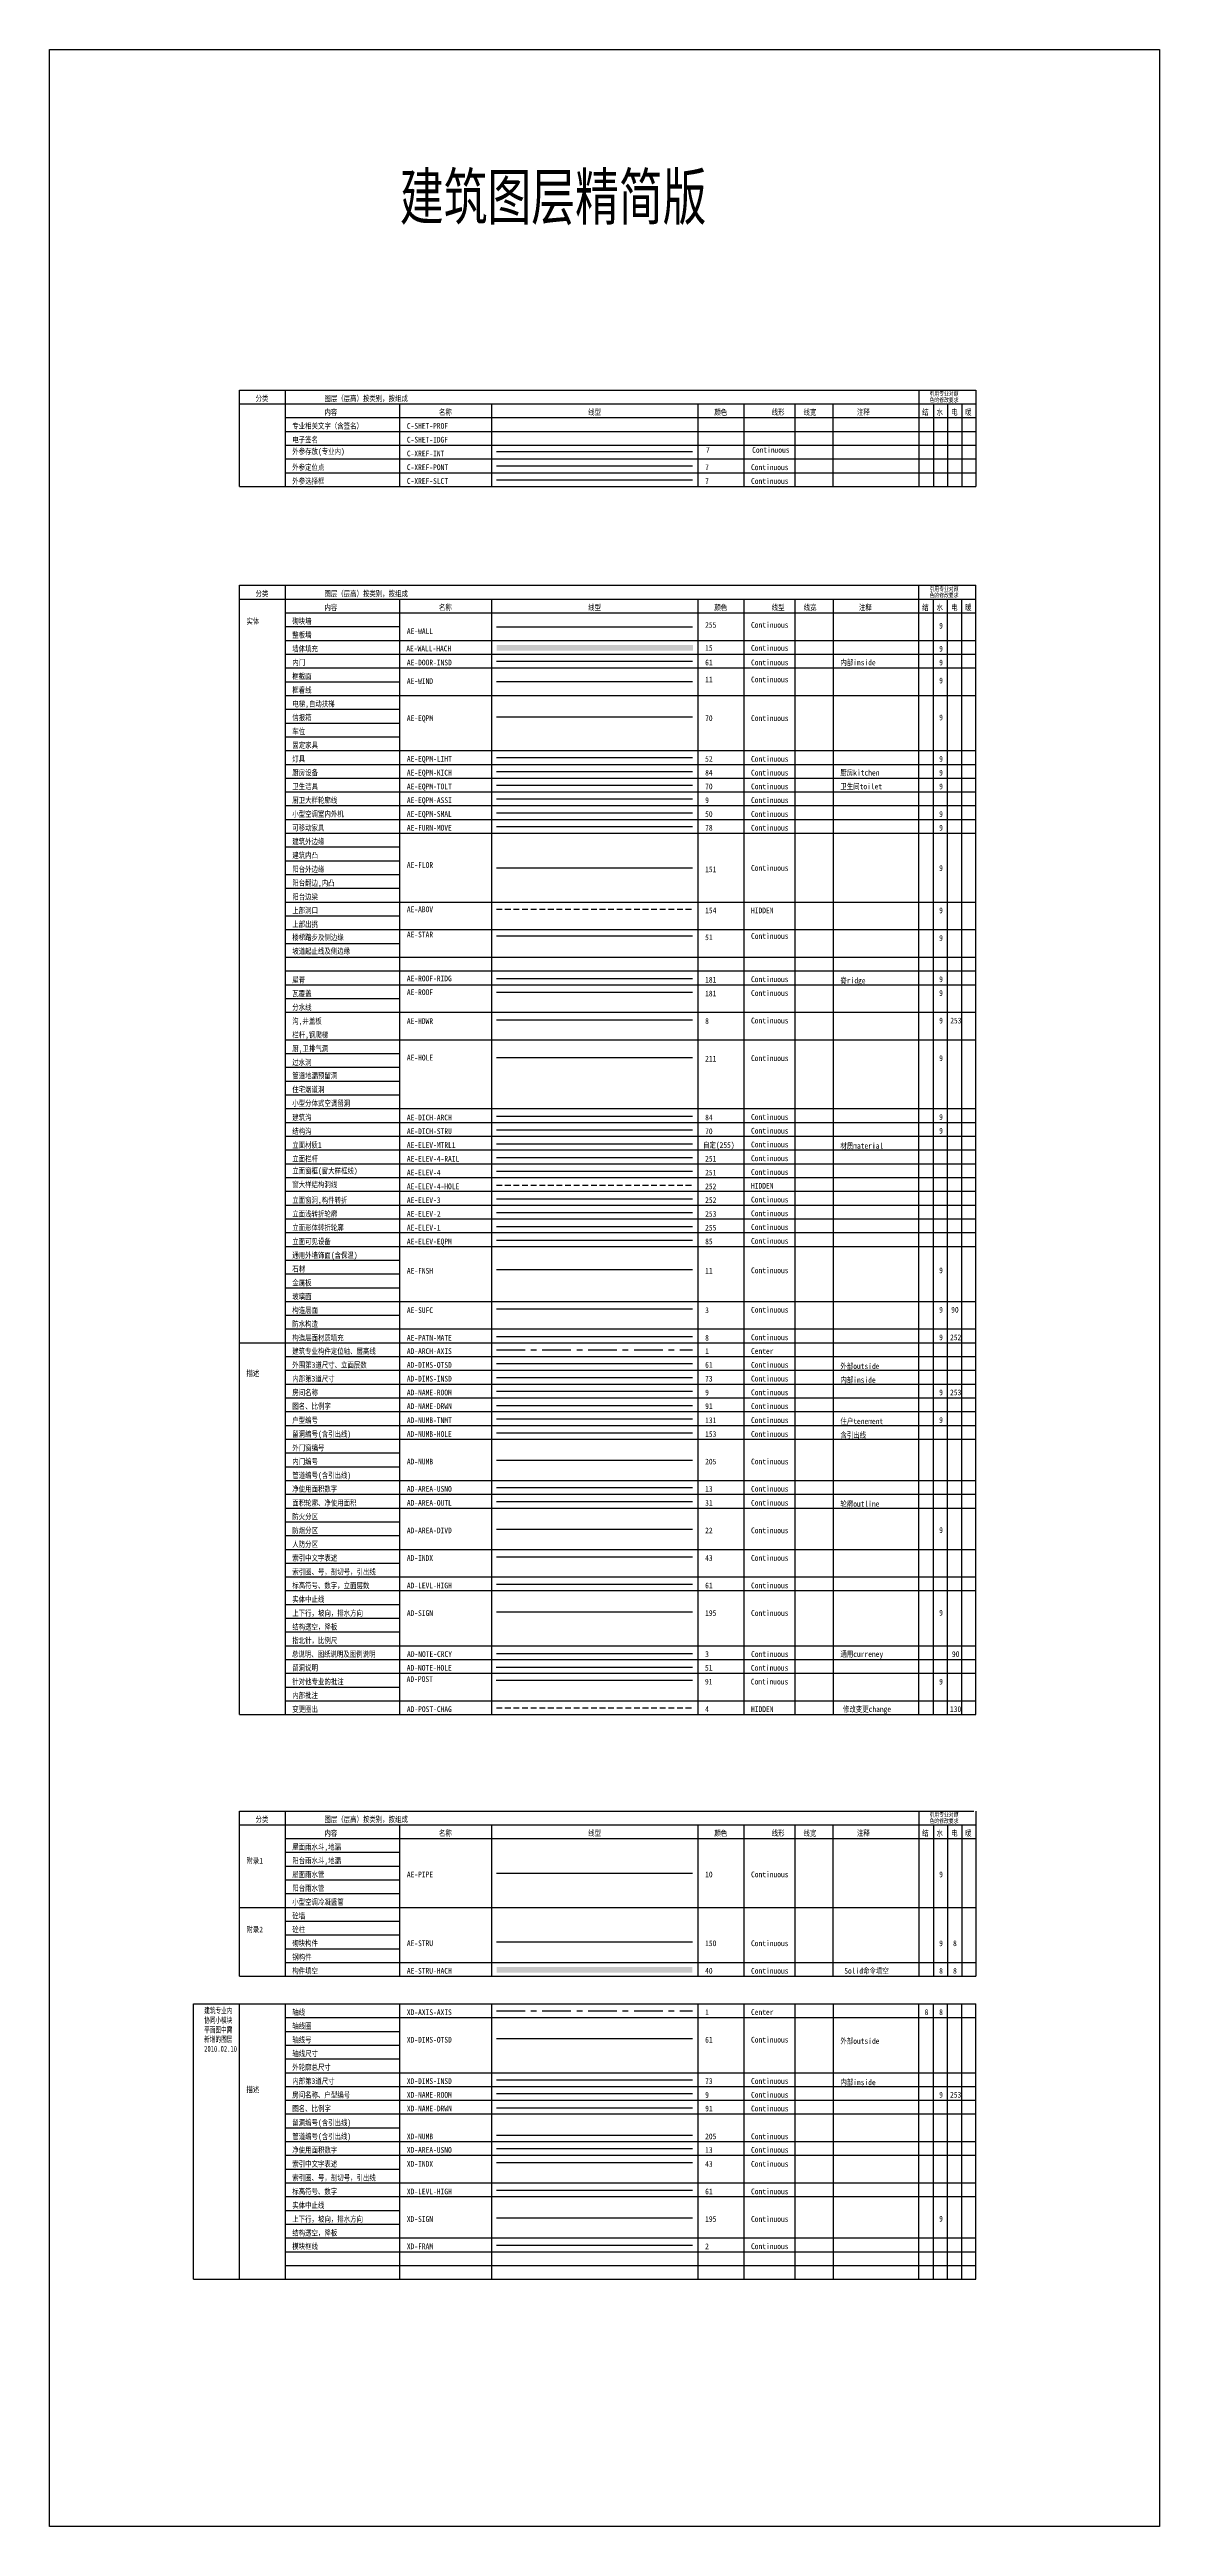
# Model space of a CAD drawing. Extents: x -678900 to 2378000, y 0 to 1700000.
# Drawn here: x -80337 to -31960, y 84675 to 192586 of the extents above; entities that cross this region are included whole.
import ezdxf

# ---------------------------------------------------------------- set-up
doc = ezdxf.new("R2010")
doc.units = 0
doc.header["$LTSCALE"] = 1000
doc.header["$MEASUREMENT"] = 0
doc.linetypes.add('CENTER', pattern=[2, 1.25, -0.25, 0.25, -0.25])
doc.linetypes.add('HIDDEN', pattern=[0.375, 0.25, -0.125])
doc.layers.get('DEFPOINTS').update_dxf_attribs({"color": 8, "linetype": 'CONTINUOUS'})
for name, color, linetype in [('AD-ARCH-AXIS', 1, 'CENTER'), ('AD-AREA-DIVD', 22, 'CONTINUOUS'), ('AD-AREA-OUTL', 31, 'CONTINUOUS'), ('AD-AREA-USNO', 13, 'CONTINUOUS'), ('AD-DIMS-INSD', 73, 'CONTINUOUS'), ('AD-DIMS-OTSD', 61, 'CONTINUOUS'), ('AD-INDX', 43, 'CONTINUOUS'), ('AD-LEVL-HIGH', 61, 'CONTINUOUS'), ('AD-NAME-DRWN', 91, 'CONTINUOUS'), ('AD-NAME-ROOM', 9, 'CONTINUOUS'), ('AD-NOTE-CRCY', 3, 'CONTINUOUS'), ('AD-NOTE-HOLE', 51, 'CONTINUOUS'), ('AD-NUMB', 205, 'CONTINUOUS'), ('AD-NUMB-HOLE', 153, 'CONTINUOUS'), ('AD-NUMB-TNMT', 131, 'CONTINUOUS'), ('AD-POST', 91, 'CONTINUOUS'), ('AD-POST-CHAG', 4, 'HIDDEN'), ('AD-SIGN', 195, 'CONTINUOUS'), ('AE-ABOV', 154, 'HIDDEN'), ('AE-DICH-ARCH', 84, 'CONTINUOUS'), ('AE-DICH-STRU', 70, 'CONTINUOUS'), ('AE-DOOR-INSD', 61, 'CONTINUOUS'), ('AE-ELEV-1', 255, 'CONTINUOUS'), ('AE-ELEV-2', 253, 'CONTINUOUS'), ('AE-ELEV-3', 252, 'CONTINUOUS'), ('AE-ELEV-4', 251, 'CONTINUOUS'), ('AE-ELEV-4-HOLE', 252, 'HIDDEN'), ('AE-ELEV-4-RAIL', 251, 'CONTINUOUS'), ('AE-ELEV-EQPM', 85, 'CONTINUOUS'), ('AE-ELEV-MTRL1', 7, 'CONTINUOUS'), ('AE-EQPM', 70, 'CONTINUOUS'), ('AE-EQPM-ASSI', 9, 'CONTINUOUS'), ('AE-EQPM-KICH', 84, 'CONTINUOUS'), ('AE-EQPM-LIHT', 52, 'CONTINUOUS'), ('AE-EQPM-SMAL', 50, 'CONTINUOUS'), ('AE-EQPM-TOLT', 70, 'CONTINUOUS'), ('AE-FLOR', 151, 'CONTINUOUS'), ('AE-FNSH', 11, 'CONTINUOUS'), ('AE-FURN-MOVE', 78, 'CONTINUOUS'), ('AE-HDWR', 8, 'CONTINUOUS'), ('AE-HOLE', 211, 'CONTINUOUS'), ('AE-PATN-MATE', 8, 'CONTINUOUS'), ('AE-PIPE', 10, 'CONTINUOUS'), ('AE-ROOF', 181, 'CONTINUOUS'), ('AE-ROOF-RIDG', 181, 'CONTINUOUS'), ('AE-STAR', 51, 'CONTINUOUS'), ('AE-STRU', 150, 'CONTINUOUS'), ('AE-STRU-HACH', 40, 'CONTINUOUS'), ('AE-SUFC', 3, 'CONTINUOUS'), ('AE-WALL', 255, 'CONTINUOUS'), ('AE-WALL-HACH', 15, 'CONTINUOUS'), ('AE-WIND', 11, 'CONTINUOUS'), ('C-XREF-INT', 7, 'CONTINUOUS'), ('XD-AREA-USNO', 13, 'CONTINUOUS'), ('XD-AXIS-AXIS', 1, 'CENTER'), ('XD-DIMS-INSD', 73, 'CONTINUOUS'), ('XD-DIMS-OTSD', 73, 'CONTINUOUS'), ('XD-INDX', 43, 'CONTINUOUS'), ('XD-LEVL-HIGH', 61, 'CONTINUOUS'), ('XD-NAME-DRWN', 91, 'CONTINUOUS'), ('XD-NAME-ROOM', 9, 'CONTINUOUS'), ('XD-NUMB', 205, 'CONTINUOUS'), ('XD-SIGN', 191, 'CONTINUOUS')]:
    doc.layers.add(name, color=color, linetype=linetype)
for name, color, linetype, plot in [('C-XREF-PONT', 7, 'CONTINUOUS', False), ('C-XREF-SLCT', 7, 'CONTINUOUS', False), ('XD-FRAM', 2, 'CONTINUOUS', False)]:
    doc.layers.add(name, color=color, linetype=linetype, plot=plot)
doc.styles.add('TH-STYLE1', font='', dxfattribs={"width": 0.7})
doc.styles.get('TH-STYLE1').set_extended_font_data('SimSun')

msp = doc.modelspace()

# ---------------------------------------------------------------- linework, layer by layer
at = {"layer": 'AD-ARCH-AXIS'}
msp.add_line((-60862, 135936), (-52309, 135936), dxfattribs=at)
at = {"layer": 'AD-AREA-DIVD'}
msp.add_line((-60862, 128125), (-52309, 128125), dxfattribs=at)
at = {"layer": 'AD-AREA-OUTL'}
msp.add_line((-60862, 129325), (-52309, 129325), dxfattribs=at)
at = {"layer": 'AD-AREA-USNO'}
msp.add_line((-60862, 129936), (-52309, 129936), dxfattribs=at)
at = {"layer": 'AD-DIMS-INSD'}
msp.add_line((-60862, 134736), (-52309, 134736), dxfattribs=at)
at = {"layer": 'AD-DIMS-OTSD'}
msp.add_line((-60862, 135336), (-52309, 135336), dxfattribs=at)
at = {"layer": 'AD-INDX'}
msp.add_line((-60862, 126925), (-52309, 126925), dxfattribs=at)
at = {"layer": 'AD-LEVL-HIGH'}
msp.add_line((-60862, 125725), (-52309, 125725), dxfattribs=at)
at = {"layer": 'AD-NAME-DRWN'}
msp.add_line((-60862, 133507), (-52309, 133507), dxfattribs=at)
at = {"layer": 'AD-NAME-ROOM'}
msp.add_line((-60862, 134136), (-52309, 134136), dxfattribs=at)
at = {"layer": 'AD-NOTE-CRCY'}
msp.add_line((-60860, 122707), (-52307, 122707), dxfattribs=at)
at = {"layer": 'AD-NOTE-HOLE'}
msp.add_line((-60866, 122107), (-52313, 122107), dxfattribs=at)
at = {"layer": 'AD-NUMB'}
msp.add_line((-60862, 131125), (-52309, 131125), dxfattribs=at)
at = {"layer": 'AD-NUMB-HOLE'}
msp.add_line((-60862, 132325), (-52309, 132325), dxfattribs=at)
at = {"layer": 'AD-NUMB-TNMT'}
msp.add_line((-60862, 132925), (-52309, 132925), dxfattribs=at)
at = {"layer": 'AD-POST'}
msp.add_line((-60872, 121539), (-52319, 121539), dxfattribs=at)
at = {"layer": 'AD-POST-CHAG'}
msp.add_line((-60862, 120339), (-52309, 120339), dxfattribs=at)
at = {"layer": 'AD-SIGN'}
msp.add_line((-60862, 124525), (-52309, 124525), dxfattribs=at)
at = {"layer": 'AE-ABOV'}
msp.add_line((-60862, 155139), (-52309, 155139), dxfattribs=at)
at = {"layer": 'AE-DICH-ARCH'}
msp.add_line((-60862, 146117), (-52309, 146117), dxfattribs=at)
at = {"layer": 'AE-DICH-STRU'}
msp.add_line((-60862, 145517), (-52309, 145517), dxfattribs=at)
at = {"layer": 'AE-DOOR-INSD'}
msp.add_line((-60862, 165939), (-52309, 165939), dxfattribs=at)
at = {"layer": 'AE-ELEV-1'}
msp.add_line((-60862, 141317), (-52309, 141317), dxfattribs=at)
at = {"layer": 'AE-ELEV-2'}
msp.add_line((-60862, 141917), (-52309, 141917), dxfattribs=at)
at = {"layer": 'AE-ELEV-3'}
msp.add_line((-60862, 142517), (-52309, 142517), dxfattribs=at)
at = {"layer": 'AE-ELEV-4'}
msp.add_line((-60862, 143717), (-52309, 143717), dxfattribs=at)
at = {"layer": 'AE-ELEV-4-HOLE'}
msp.add_line((-60862, 143117), (-52309, 143117), dxfattribs=at)
at = {"layer": 'AE-ELEV-4-RAIL'}
msp.add_line((-60862, 144317), (-52309, 144317), dxfattribs=at)
at = {"layer": 'AE-ELEV-EQPM'}
msp.add_line((-60862, 140717), (-52309, 140717), dxfattribs=at)
at = {"layer": 'AE-ELEV-MTRL1'}
msp.add_line((-60862, 144917), (-52309, 144917), dxfattribs=at)
at = {"layer": 'AE-EQPM'}
msp.add_line((-60862, 163513), (-52309, 163513), dxfattribs=at)
at = {"layer": 'AE-EQPM-ASSI', "color": 9}
msp.add_line((-60862, 159939), (-52309, 159939), dxfattribs=at)
at = {"layer": 'AE-EQPM-KICH'}
msp.add_line((-60862, 161139), (-52309, 161139), dxfattribs=at)
at = {"layer": 'AE-EQPM-LIHT'}
msp.add_line((-60862, 161739), (-52309, 161739), dxfattribs=at)
at = {"layer": 'AE-EQPM-SMAL'}
msp.add_line((-60862, 159339), (-52309, 159339), dxfattribs=at)
at = {"layer": 'AE-EQPM-TOLT'}
msp.add_line((-60862, 160539), (-52309, 160539), dxfattribs=at)
at = {"layer": 'AE-FLOR'}
msp.add_line((-60862, 156929), (-52309, 156929), dxfattribs=at)
at = {"layer": 'AE-FNSH'}
msp.add_line((-60862, 139435), (-52309, 139435), dxfattribs=at)
at = {"layer": 'AE-FURN-MOVE'}
msp.add_line((-60862, 158739), (-52309, 158739), dxfattribs=at)
at = {"layer": 'AE-HDWR'}
msp.add_line((-60862, 150317), (-52309, 150317), dxfattribs=at)
at = {"layer": 'AE-HOLE'}
msp.add_line((-60862, 148677), (-52309, 148677), dxfattribs=at)
at = {"layer": 'AE-PATN-MATE'}
msp.add_line((-60862, 136520), (-52309, 136520), dxfattribs=at)
at = {"layer": 'AE-PIPE'}
msp.add_line((-60862, 113139), (-52309, 113139), dxfattribs=at)
at = {"layer": 'AE-ROOF'}
msp.add_line((-60862, 151517), (-52309, 151517), dxfattribs=at)
at = {"layer": 'AE-ROOF-RIDG'}
msp.add_line((-60862, 152117), (-52309, 152117), dxfattribs=at)
at = {"layer": 'AE-STAR'}
msp.add_line((-60862, 153967), (-52309, 153967), dxfattribs=at)
at = {"layer": 'AE-STRU'}
msp.add_line((-60862, 110139), (-52309, 110139), dxfattribs=at)
at = {"layer": 'AE-STRU-HACH'}
msp.add_solid([(-60851, 109045), (-60851, 108805), (-52324, 109045), (-52324, 108805)], dxfattribs=at)
at = {"layer": 'AE-SUFC'}
msp.add_line((-60862, 137720), (-52309, 137720), dxfattribs=at)
at = {"layer": 'AE-WALL'}
msp.add_line((-60862, 167430), (-52309, 167430), dxfattribs=at)
at = {"layer": 'AE-WALL-HACH'}
msp.add_solid([(-60842, 166638), (-60842, 166398), (-52298, 166638), (-52298, 166398)], dxfattribs=at)
at = {"layer": 'AE-WIND'}
msp.add_line((-60862, 165050), (-52309, 165050), dxfattribs=at)
at = {"layer": 'C-XREF-INT'}
msp.add_line((-60862, 175075), (-52309, 175075), dxfattribs=at)
at = {"layer": 'C-XREF-PONT'}
msp.add_line((-60862, 174445), (-52309, 174445), dxfattribs=at)
at = {"layer": 'C-XREF-SLCT'}
msp.add_line((-60862, 173845), (-52309, 173845), dxfattribs=at)
at = {"layer": 'DEFPOINTS'}
for p, q in [((-72057, 173552), (-72057, 177752)), ((-72057, 177752), (-39966, 177752)), ((-72057, 177152), (-39966, 177152)), ((-70057, 173552), (-70057, 177752)), ((-65063, 173552), (-65063, 177152)), ((-61063, 173552), (-61063, 177152)), ((-52063, 173552), (-52063, 177152)), ((-50063, 173552), (-50063, 177152)), ((-47841, 173552), (-47841, 177152)), ((-46177, 173552), (-46177, 177152)), ((-42442, 177752), (-42442, 173552)), ((-41810, 177152), (-41810, 173552)), ((-41204, 177152), (-41204, 173552)), ((-40573, 177152), (-40573, 173552)), ((-39966, 177752), (-39966, 173552)), ((-70057, 176552), (-39966, 176552)), ((-70057, 176552), (-39966, 176552)), ((-70057, 175952), (-39966, 175952)), ((-70057, 175352), (-39966, 175352)), ((-70057, 174752), (-39966, 174752)), ((-70057, 174152), (-39966, 174152)), ((-70057, 174152), (-39966, 174152)), ((-72057, 173552), (-39966, 173552)), ((-72057, 169245), (-39966, 169245)), ((-72057, 120045), (-72057, 169245)), ((-72057, 168645), (-39966, 168645)), ((-70057, 120045), (-70057, 169245)), ((-65063, 120045), (-65063, 168645)), ((-61063, 120045), (-61063, 168645)), ((-52063, 120045), (-52063, 168645)), ((-50063, 120045), (-50063, 168645)), ((-47837, 120045), (-47837, 168645)), ((-46168, 120045), (-46168, 168645)), ((-42442, 120045), (-42442, 169245)), ((-41810, 120045), (-41810, 168645)), ((-41204, 120045), (-41204, 168645)), ((-40573, 120045), (-40573, 168645)), ((-39966, 120045), (-39966, 169245)), ((-70057, 168045), (-39966, 168045)), ((-70057, 168045), (-65063, 168045)), ((-70057, 167445), (-65063, 167445)), ((-70057, 166845), (-39966, 166845)), ((-70057, 166245), (-39966, 166245)), ((-70057, 165645), (-39966, 165645)), ((-70057, 165045), (-65063, 165045)), ((-70057, 165045), (-65063, 165045)), ((-70057, 164445), (-39966, 164445)), ((-70057, 164445), (-65063, 164445)), ((-70057, 163845), (-65063, 163845)), ((-70057, 163245), (-65063, 163245)), ((-70057, 162645), (-65063, 162645)), ((-70057, 162045), (-39966, 162045)), ((-70057, 161445), (-39966, 161445)), ((-70057, 160845), (-39966, 160845)), ((-70057, 160245), (-39966, 160245)), ((-70057, 159645), (-39966, 159645)), ((-70057, 159045), (-39966, 159045)), ((-70057, 158445), (-39966, 158445)), ((-70057, 157845), (-65063, 157845)), ((-70057, 157845), (-65063, 157845)), ((-70057, 157845), (-65063, 157845)), ((-70057, 157245), (-65063, 157245)), ((-70057, 156645), (-65063, 156645)), ((-70057, 156045), (-65063, 156045)), ((-70057, 155445), (-39966, 155445)), ((-70057, 154845), (-65063, 154845)), ((-70057, 154245), (-39966, 154245)), ((-70057, 153645), (-65063, 153645)), ((-70057, 153045), (-39966, 153045)), ((-70057, 152445), (-39966, 152445)), ((-70057, 151845), (-39966, 151845)), ((-70057, 151245), (-65063, 151245)), ((-70057, 150645), (-39966, 150645)), ((-70057, 149445), (-39966, 149445)), ((-70057, 148845), (-65063, 148845)), ((-70057, 148245), (-65063, 148245)), ((-70057, 147645), (-65063, 147645)), ((-70057, 147045), (-65063, 147045)), ((-70057, 146445), (-39966, 146445)), ((-70057, 145845), (-39966, 145845)), ((-70057, 145245), (-39966, 145245)), ((-70057, 144645), (-39966, 144645)), ((-70057, 144045), (-39966, 144045)), ((-70057, 143445), (-39966, 143445)), ((-70057, 142845), (-39966, 142845)), ((-70057, 142245), (-39966, 142245)), ((-70057, 141645), (-39966, 141645)), ((-70057, 141045), (-39966, 141045)), ((-70057, 140445), (-39966, 140445)), ((-61063, 140445), (-39966, 140445)), ((-70057, 139845), (-65063, 139845)), ((-70057, 139245), (-65063, 139245)), ((-70057, 138645), (-65063, 138645)), ((-70057, 138045), (-39966, 138045)), ((-70057, 137445), (-65063, 137445)), ((-72057, 136245), (-39966, 136245)), ((-70057, 136845), (-39966, 136845)), ((-70057, 135645), (-39966, 135645)), ((-70057, 135045), (-39966, 135045)), ((-70057, 134445), (-39966, 134445)), ((-70057, 133845), (-39966, 133845)), ((-70057, 133245), (-39966, 133245)), ((-70057, 132645), (-39966, 132645)), ((-70057, 132045), (-39966, 132045)), ((-70057, 131445), (-65063, 131445)), ((-70057, 130845), (-65063, 130845)), ((-70057, 130245), (-39966, 130245)), ((-70057, 129645), (-39966, 129645)), ((-70057, 129045), (-39966, 129045)), ((-70057, 128445), (-65063, 128445)), ((-70057, 127845), (-65063, 127845)), ((-70057, 127245), (-39966, 127245)), ((-70057, 126645), (-65063, 126645)), ((-70057, 126045), (-39966, 126045)), ((-70057, 125445), (-39966, 125445)), ((-70057, 124845), (-65063, 124845)), ((-70057, 124245), (-65063, 124245)), ((-70057, 123645), (-65063, 123645)), ((-70057, 123045), (-39966, 123045)), ((-70057, 122445), (-39966, 122445)), ((-70057, 121845), (-39966, 121845)), ((-70057, 121245), (-65063, 121245)), ((-72057, 120045), (-39966, 120045)), ((-70057, 120645), (-39966, 120645)), ((-72057, 108645), (-72057, 115845)), ((-72057, 115845), (-40057, 115845)), ((-70057, 108645), (-70057, 115845)), ((-42442, 115845), (-42442, 108645)), ((-39966, 115845), (-39966, 108645)), ((-72057, 115245), (-39966, 115245)), ((-70057, 114645), (-39966, 114645)), ((-70057, 114645), (-39966, 114645)), ((-65063, 108645), (-65063, 115245)), ((-61063, 108645), (-61063, 115245)), ((-52063, 108645), (-52063, 115245)), ((-50063, 108645), (-50063, 115245)), ((-47841, 108645), (-47841, 115245)), ((-46177, 108645), (-46177, 115245)), ((-41810, 115245), (-41810, 108645)), ((-41204, 115245), (-41204, 108645)), ((-40573, 115245), (-40573, 108645)), ((-70057, 114045), (-65063, 114045)), ((-70057, 113445), (-65063, 113445)), ((-70057, 112845), (-65063, 112845)), ((-70057, 112845), (-65063, 112845)), ((-70057, 112245), (-65063, 112245)), ((-72057, 111645), (-39966, 111645)), ((-70057, 111045), (-65063, 111045)), ((-70057, 110445), (-65063, 110445)), ((-70057, 109845), (-65063, 109845)), ((-70057, 109245), (-39966, 109245)), ((-72057, 108645), (-39966, 108645)), ((-74057, 107445), (-39966, 107445)), ((-74057, 95445), (-74057, 107445)), ((-72057, 95445), (-72057, 107445)), ((-70057, 95445), (-70057, 107445)), ((-70057, 106845), (-39966, 106845)), ((-65063, 95445), (-65063, 107445)), ((-61063, 95445), (-61063, 107445)), ((-52063, 95445), (-52063, 107445)), ((-50063, 95445), (-50063, 107445)), ((-47837, 95445), (-47837, 107445)), ((-46168, 95445), (-46168, 107445)), ((-42442, 95445), (-42442, 107445)), ((-41810, 95445), (-41810, 107445)), ((-41204, 95445), (-41204, 107445)), ((-40573, 95445), (-40573, 107445)), ((-39966, 95445), (-39966, 107445)), ((-70057, 106245), (-65063, 106245)), ((-70057, 105645), (-65063, 105645)), ((-70057, 105045), (-65063, 105045)), ((-70057, 104445), (-39966, 104445)), ((-70057, 103845), (-39966, 103845)), ((-70057, 103245), (-39966, 103245)), ((-70057, 102645), (-39966, 102645)), ((-70057, 102045), (-65063, 102045)), ((-70057, 101445), (-39966, 101445)), ((-70057, 100845), (-39966, 100845)), ((-70057, 100845), (-39966, 100845)), ((-70057, 100245), (-65063, 100245)), ((-70057, 99645), (-39966, 99645)), ((-70057, 99045), (-39966, 99045)), ((-70057, 98445), (-65063, 98445)), ((-70057, 97845), (-65063, 97845)), ((-70057, 97245), (-39966, 97245)), ((-70057, 96645), (-39966, 96645)), ((-70057, 96045), (-39966, 96045)), ((-74057, 95445), (-39966, 95445)), ((-72057, 95445), (-40057, 95445))]:
    msp.add_line(p, q, dxfattribs=at)
msp.add_lwpolyline([(-80337, 192586), (-31960, 192586), (-31960, 84675), (-80337, 84675)], close=True, dxfattribs=at)
at = {"layer": 'XD-AREA-USNO'}
msp.add_line((-60862, 101136), (-52309, 101136), dxfattribs=at)
at = {"layer": 'XD-AXIS-AXIS'}
msp.add_line((-60862, 107134), (-52309, 107134), dxfattribs=at)
at = {"layer": 'XD-DIMS-INSD'}
msp.add_line((-60862, 104136), (-52309, 104136), dxfattribs=at)
at = {"layer": 'XD-DIMS-OTSD'}
msp.add_line((-60862, 105936), (-52309, 105936), dxfattribs=at)
at = {"layer": 'XD-FRAM'}
msp.add_line((-60862, 96936), (-52309, 96936), dxfattribs=at)
at = {"layer": 'XD-INDX'}
msp.add_line((-60862, 100525), (-52309, 100525), dxfattribs=at)
at = {"layer": 'XD-LEVL-HIGH'}
msp.add_line((-60862, 99325), (-52309, 99325), dxfattribs=at)
at = {"layer": 'XD-NAME-DRWN'}
msp.add_line((-60862, 102907), (-52309, 102907), dxfattribs=at)
at = {"layer": 'XD-NAME-ROOM'}
msp.add_line((-60862, 103536), (-52309, 103536), dxfattribs=at)
at = {"layer": 'XD-NUMB'}
msp.add_line((-60862, 101725), (-52309, 101725), dxfattribs=at)
at = {"layer": 'XD-SIGN'}
msp.add_line((-60862, 98125), (-52309, 98125), dxfattribs=at)

# ---------------------------------------------------------------- texts
at = {"layer": 'AD-ARCH-AXIS', "style": 'TH-STYLE1', "width": 0.8}
for s, p in [('建筑专业构件定位轴、层高线', (-69757, 135754)), ('AD-ARCH-AXIS', (-64763, 135754)), ('1', (-51763, 135754)), ('Center', (-49763, 135757))]:
    msp.add_text(s, height=250, dxfattribs=at).set_placement(p)
at = {"layer": 'AD-AREA-DIVD', "style": 'TH-STYLE1', "width": 0.8}
for s, p in [('防火分区', (-69757, 128544)), ('人防分区', (-69757, 127344)), ('防烟分区', (-69757, 127944)), ('AD-AREA-DIVD', (-64763, 127944)), ('22', (-51763, 127944)), ('Continuous', (-49763, 127946))]:
    msp.add_text(s, height=250, dxfattribs=at).set_placement(p)
at = {"layer": 'AD-AREA-OUTL', "style": 'TH-STYLE1', "width": 0.8}
for s, p in [('面积轮廓、净使用面积', (-69757, 129144)), ('AD-AREA-OUTL', (-64763, 129144)), ('31', (-51763, 129144)), ('Continuous', (-49763, 129146)), ('轮廓outline', (-45868, 129101))]:
    msp.add_text(s, height=250, dxfattribs=at).set_placement(p)
at = {"layer": 'AD-AREA-USNO', "style": 'TH-STYLE1', "width": 0.8}
for s, p in [('净使用面积数字', (-69757, 129754)), ('AD-AREA-USNO', (-64763, 129754)), ('13', (-51763, 129754)), ('Continuous', (-49763, 129757))]:
    msp.add_text(s, height=250, dxfattribs=at).set_placement(p)
at = {"layer": 'AD-DIMS-INSD', "style": 'TH-STYLE1', "width": 0.8}
for s, p in [('内部第3道尺寸', (-69757, 134554)), ('AD-DIMS-INSD', (-64763, 134554)), ('73', (-51763, 134554)), ('Continuous', (-49763, 134557)), ('内部inside', (-45868, 134501))]:
    msp.add_text(s, height=250, dxfattribs=at).set_placement(p)
at = {"layer": 'AD-DIMS-OTSD', "style": 'TH-STYLE1', "width": 0.8}
for s, p in [('外围第3道尺寸、立面层数', (-69757, 135154)), ('AD-DIMS-OTSD', (-64763, 135154)), ('61', (-51763, 135154)), ('Continuous', (-49763, 135157)), ('外部outside', (-45868, 135101))]:
    msp.add_text(s, height=250, dxfattribs=at).set_placement(p)
at = {"layer": 'AD-INDX', "style": 'TH-STYLE1', "width": 0.8}
for s, p in [('索引中文字表述', (-69757, 126744)), ('索引圈、号，剖切号，引出线', (-69757, 126144)), ('AD-INDX', (-64763, 126744)), ('43', (-51763, 126744)), ('Continuous', (-49763, 126746))]:
    msp.add_text(s, height=250, dxfattribs=at).set_placement(p)
at = {"layer": 'AD-LEVL-HIGH', "style": 'TH-STYLE1', "width": 0.8}
for s, p in [('标高符号、数字，立面层数', (-69757, 125544)), ('AD-LEVL-HIGH', (-64763, 125544)), ('61', (-51763, 125544)), ('Continuous', (-49763, 125546))]:
    msp.add_text(s, height=250, dxfattribs=at).set_placement(p)
at = {"layer": 'AD-NAME-DRWN', "style": 'TH-STYLE1', "width": 0.8}
for s, p in [('图名、比例字', (-69757, 133357)), ('AD-NAME-DRWN', (-64763, 133357)), ('91', (-51763, 133357)), ('Continuous', (-49763, 133357))]:
    msp.add_text(s, height=250, dxfattribs=at).set_placement(p)
at = {"layer": 'AD-NAME-ROOM', "style": 'TH-STYLE1', "width": 0.8}
for s, p in [('房间名称', (-69757, 133954)), ('AD-NAME-ROOM', (-64763, 133954)), ('9', (-51763, 133954)), ('Continuous', (-49763, 133957))]:
    msp.add_text(s, height=250, dxfattribs=at).set_placement(p)
at = {"layer": 'AD-NOTE-CRCY', "style": 'TH-STYLE1', "width": 0.8}
for s, p in [('总说明、图纸说明及图例说明', (-69771, 122557)), ('AD-NOTE-CRCY', (-64755, 122557)), ('3', (-51761, 122557)), ('Continuous', (-49761, 122557)), ('通用curreney', (-45868, 122557))]:
    msp.add_text(s, height=250, dxfattribs=at).set_placement(p)
at = {"layer": 'AD-NOTE-HOLE', "style": 'TH-STYLE1', "width": 0.8}
for s, p in [('留洞说明', (-69757, 121957)), ('AD-NOTE-HOLE', (-64767, 121957)), ('51', (-51767, 121957)), ('Continuous', (-49767, 121957))]:
    msp.add_text(s, height=250, dxfattribs=at).set_placement(p)
at = {"layer": 'AD-NUMB', "style": 'TH-STYLE1', "width": 0.8}
for s, p in [('外门窗编号', (-69757, 131544)), ('管道编号(含引出线)', (-69757, 130344)), ('内门编号', (-69757, 130944)), ('AD-NUMB', (-64763, 130944)), ('205', (-51763, 130944)), ('Continuous', (-49763, 130946))]:
    msp.add_text(s, height=250, dxfattribs=at).set_placement(p)
at = {"layer": 'AD-NUMB-HOLE', "style": 'TH-STYLE1', "width": 0.8}
for s, p in [('留洞编号(含引出线)', (-69757, 132144)), ('AD-NUMB-HOLE', (-64763, 132144)), ('153', (-51763, 132144)), ('Continuous', (-49763, 132146)), ('含引出线', (-45868, 132101))]:
    msp.add_text(s, height=250, dxfattribs=at).set_placement(p)
at = {"layer": 'AD-NUMB-TNMT', "style": 'TH-STYLE1', "width": 0.8}
for s, p in [('户型编号', (-69757, 132744)), ('AD-NUMB-TNMT', (-64763, 132744)), ('131', (-51763, 132744)), ('Continuous', (-49763, 132746)), ('住户tenement', (-45868, 132701))]:
    msp.add_text(s, height=250, dxfattribs=at).set_placement(p)
at = {"layer": 'AD-POST', "style": 'TH-STYLE1', "width": 0.8}
for s, p in [('针对他专业的批注', (-69757, 121357)), ('内部批注', (-69757, 120757)), ('AD-POST', (-64772, 121468)), ('91', (-51772, 121357)), ('Continuous', (-49772, 121357))]:
    msp.add_text(s, height=250, dxfattribs=at).set_placement(p)
at = {"layer": 'AD-POST-CHAG', "style": 'TH-STYLE1', "width": 0.8}
for s, p in [('变更圈出', (-69757, 120157)), ('AD-POST-CHAG', (-64762, 120157)), ('4', (-51762, 120157)), ('HIDDEN', (-49762, 120157)), ('修改变更change', (-45757, 120157))]:
    msp.add_text(s, height=250, dxfattribs=at).set_placement(p)
at = {"layer": 'AD-SIGN', "style": 'TH-STYLE1', "width": 0.8}
for s, p in [('实体中止线', (-69757, 124944)), ('上下行，坡向，排水方向', (-69757, 124344)), ('AD-SIGN', (-64763, 124344)), ('195', (-51763, 124344)), ('Continuous', (-49763, 124346)), ('结构透空，降板', (-69757, 123744)), ('指北针，比例尺', (-69757, 123144))]:
    msp.add_text(s, height=250, dxfattribs=at).set_placement(p)
at = {"layer": 'AE-ABOV', "style": 'TH-STYLE1', "width": 0.8}
for s, p in [('上部洞口', (-69757, 154957)), ('上部出挑', (-69757, 154357)), ('AE-ABOV', (-64763, 155004)), ('154', (-51763, 154957)), ('HIDDEN', (-49763, 154957))]:
    msp.add_text(s, height=250, dxfattribs=at).set_placement(p)
at = {"layer": 'AE-DICH-ARCH', "style": 'TH-STYLE1', "width": 0.8}
for s, p in [('建筑沟', (-69757, 145935)), ('AE-DICH-ARCH', (-64763, 145935)), ('84', (-51763, 145935)), ('Continuous', (-49763, 145957))]:
    msp.add_text(s, height=250, dxfattribs=at).set_placement(p)
at = {"layer": 'AE-DICH-STRU', "style": 'TH-STYLE1', "width": 0.8}
for s, p in [('结构沟', (-69757, 145335)), ('AE-DICH-STRU', (-64763, 145335)), ('70', (-51763, 145335)), ('Continuous', (-49763, 145357))]:
    msp.add_text(s, height=250, dxfattribs=at).set_placement(p)
at = {"layer": 'AE-DOOR-INSD', "style": 'TH-STYLE1', "width": 0.8}
for s, p in [('内门', (-69757, 165757)), ('AE-DOOR-INSD', (-64763, 165757)), ('61', (-51763, 165757)), ('Continuous', (-49763, 165757)), ('内部inside', (-45868, 165757))]:
    msp.add_text(s, height=250, dxfattribs=at).set_placement(p)
at = {"layer": 'AE-ELEV-1', "style": 'TH-STYLE1', "width": 0.8}
for s, p in [('立面形体转折轮廓', (-69757, 141135)), ('AE-ELEV-1', (-64763, 141135)), ('255', (-51763, 141135)), ('Continuous', (-49763, 141157))]:
    msp.add_text(s, height=250, dxfattribs=at).set_placement(p)
at = {"layer": 'AE-ELEV-2', "style": 'TH-STYLE1', "width": 0.8}
for s, p in [('立面浅转折轮廓', (-69757, 141735)), ('AE-ELEV-2', (-64763, 141735)), ('253', (-51763, 141735)), ('Continuous', (-49763, 141757))]:
    msp.add_text(s, height=250, dxfattribs=at).set_placement(p)
at = {"layer": 'AE-ELEV-3', "style": 'TH-STYLE1', "width": 0.8}
for s, p in [('立面窗洞,构件转折', (-69757, 142335)), ('AE-ELEV-3', (-64763, 142335)), ('252', (-51763, 142335)), ('Continuous', (-49763, 142357))]:
    msp.add_text(s, height=250, dxfattribs=at).set_placement(p)
at = {"layer": 'AE-ELEV-4', "style": 'TH-STYLE1', "width": 0.8}
for s, p in [('立面窗框(窗大样框线)', (-69757, 143615)), ('AE-ELEV-4', (-64763, 143535)), ('251', (-51763, 143535)), ('Continuous', (-49763, 143557))]:
    msp.add_text(s, height=250, dxfattribs=at).set_placement(p)
at = {"layer": 'AE-ELEV-4-HOLE', "style": 'TH-STYLE1', "width": 0.8}
for s, p in [('窗大样结构洞线', (-69757, 143015)), ('AE-ELEV-4-HOLE', (-64763, 142935)), ('252', (-51763, 142935)), ('HIDDEN', (-49763, 142957))]:
    msp.add_text(s, height=250, dxfattribs=at).set_placement(p)
at = {"layer": 'AE-ELEV-4-RAIL', "style": 'TH-STYLE1', "width": 0.8}
for s, p in [('立面栏杆', (-69757, 144135)), ('AE-ELEV-4-RAIL', (-64763, 144135)), ('251', (-51763, 144135)), ('Continuous', (-49763, 144157))]:
    msp.add_text(s, height=250, dxfattribs=at).set_placement(p)
at = {"layer": 'AE-ELEV-EQPM', "style": 'TH-STYLE1', "width": 0.8}
for s, p in [('立面可见设备', (-69757, 140535)), ('AE-ELEV-EQPM', (-64763, 140535)), ('85', (-51763, 140535)), ('Continuous', (-49763, 140557))]:
    msp.add_text(s, height=250, dxfattribs=at).set_placement(p)
at = {"layer": 'AE-ELEV-MTRL1', "style": 'TH-STYLE1', "width": 0.8}
for s, p in [('立面材质1', (-69757, 144735)), ('AE-ELEV-MTRL1', (-64763, 144735)), ('自定(255)', (-51855, 144735)), ('Continuous', (-49763, 144757)), ('材质material', (-45868, 144701))]:
    msp.add_text(s, height=250, dxfattribs=at).set_placement(p)
at = {"layer": 'AE-EQPM', "style": 'TH-STYLE1', "width": 0.8}
for s, p in [('电梯,自动扶梯', (-69757, 163957)), ('信报箱', (-69757, 163357)), ('车位', (-69757, 162757)), ('AE-EQPM', (-64763, 163331)), ('70', (-51763, 163331)), ('Continuous', (-49763, 163331)), ('固定家具', (-69757, 162157))]:
    msp.add_text(s, height=250, dxfattribs=at).set_placement(p)
at = {"layer": 'AE-EQPM-ASSI', "color": 9, "style": 'TH-STYLE1', "width": 0.8}
for s, p in [('厨卫大样轮廓线', (-69757, 159757)), ('AE-EQPM-ASSI', (-64763, 159757)), ('9', (-51763, 159757)), ('Continuous', (-49763, 159757))]:
    msp.add_text(s, height=250, dxfattribs=at).set_placement(p)
at = {"layer": 'AE-EQPM-KICH', "style": 'TH-STYLE1', "width": 0.8}
for s, p in [('厨房设备', (-69757, 160957)), ('AE-EQPM-KICH', (-64763, 160957)), ('84', (-51763, 160957)), ('Continuous', (-49763, 160957)), ('厨房kitchen', (-45868, 160957))]:
    msp.add_text(s, height=250, dxfattribs=at).set_placement(p)
at = {"layer": 'AE-EQPM-LIHT', "style": 'TH-STYLE1', "width": 0.8}
for s, p in [('灯具', (-69757, 161557)), ('AE-EQPM-LIHT', (-64763, 161557)), ('52', (-51763, 161557)), ('Continuous', (-49763, 161557))]:
    msp.add_text(s, height=250, dxfattribs=at).set_placement(p)
at = {"layer": 'AE-EQPM-SMAL', "style": 'TH-STYLE1', "width": 0.8}
for s, p in [('小型空调室内外机', (-69757, 159157)), ('AE-EQPM-SMAL', (-64763, 159157)), ('50', (-51763, 159157)), ('Continuous', (-49763, 159157))]:
    msp.add_text(s, height=250, dxfattribs=at).set_placement(p)
at = {"layer": 'AE-EQPM-TOLT', "style": 'TH-STYLE1', "width": 0.8}
for s, p in [('卫生洁具', (-69757, 160357)), ('AE-EQPM-TOLT', (-64763, 160357)), ('70', (-51763, 160357)), ('Continuous', (-49763, 160357)), ('卫生间toilet', (-45868, 160357))]:
    msp.add_text(s, height=250, dxfattribs=at).set_placement(p)
at = {"layer": 'AE-FLOR', "style": 'TH-STYLE1', "width": 0.8}
for s, p in [('建筑外边缘', (-69757, 157957)), ('建筑内凸', (-69757, 157357)), ('阳台外边缘', (-69757, 156751)), ('AE-FLOR', (-64763, 156935)), ('151', (-51763, 156747)), ('Continuous', (-49763, 156807)), ('阳台翻边,内凸', (-69757, 156151)), ('阳台边梁', (-69757, 155551))]:
    msp.add_text(s, height=250, dxfattribs=at).set_placement(p)
at = {"layer": 'AE-FNSH', "style": 'TH-STYLE1', "width": 0.8}
for s, p in [('石材', (-69757, 139335)), ('通用外墙饰面(含保温)', (-69757, 139935)), ('AE-FNSH', (-64763, 139253)), ('11', (-51763, 139253)), ('Continuous', (-49763, 139275)), ('金属板', (-69757, 138735)), ('玻璃面', (-69757, 138135))]:
    msp.add_text(s, height=250, dxfattribs=at).set_placement(p)
at = {"layer": 'AE-FURN-MOVE', "style": 'TH-STYLE1', "width": 0.8}
for s, p in [('可移动家具', (-69757, 158557)), ('AE-FURN-MOVE', (-64763, 158557)), ('78', (-51763, 158557)), ('Continuous', (-49763, 158557))]:
    msp.add_text(s, height=250, dxfattribs=at).set_placement(p)
at = {"layer": 'AE-HDWR', "style": 'TH-STYLE1', "width": 0.8}
for s, p in [('沟,井盖板', (-69757, 150135)), ('AE-HDWR', (-64763, 150135)), ('8', (-51763, 150135)), ('Continuous', (-49763, 150157)), ('栏杆,钢爬梯', (-69757, 149535))]:
    msp.add_text(s, height=250, dxfattribs=at).set_placement(p)
at = {"layer": 'AE-HOLE', "style": 'TH-STYLE1', "width": 0.8}
for s, p in [('厨,卫排气洞', (-69757, 148935)), ('过水洞', (-69757, 148335)), ('管道地漏预留洞', (-69757, 147757)), ('AE-HOLE', (-64763, 148543)), ('211', (-51763, 148496)), ('Continuous', (-49763, 148517)), ('小型分体式空调留洞', (-69757, 146557)), ('住宅烟道洞', (-69757, 147157))]:
    msp.add_text(s, height=250, dxfattribs=at).set_placement(p)
at = {"layer": 'AE-PATN-MATE', "style": 'TH-STYLE1', "width": 0.8}
for s, p in [('构造层面材质填充', (-69757, 136338)), ('AE-PATN-MATE', (-64763, 136338)), ('8', (-51763, 136338)), ('Continuous', (-49763, 136357))]:
    msp.add_text(s, height=250, dxfattribs=at).set_placement(p)
at = {"layer": 'AE-PIPE', "style": 'TH-STYLE1', "width": 0.8}
for s, p in [('屋面雨水斗,地漏', (-69757, 114157)), ('阳台雨水斗,地漏', (-69757, 113557)), ('屋面雨水管', (-69757, 112957)), ('阳台雨水管', (-69757, 112357)), ('AE-PIPE', (-64763, 112957)), ('10', (-51763, 112957)), ('Continuous', (-49763, 112957)), ('小型空调冷凝竖管', (-69757, 111757))]:
    msp.add_text(s, height=250, dxfattribs=at).set_placement(p)
at = {"layer": 'AE-ROOF', "style": 'TH-STYLE1', "width": 0.8}
for s, p in [('瓦覆盖', (-69757, 151335)), ('AE-ROOF', (-64763, 151392)), ('181', (-51763, 151335)), ('Continuous', (-49763, 151357)), ('分水线', (-69757, 150735))]:
    msp.add_text(s, height=250, dxfattribs=at).set_placement(p)
at = {"layer": 'AE-ROOF-RIDG', "style": 'TH-STYLE1', "width": 0.8}
for s, p in [('屋脊', (-69757, 151935)), ('AE-ROOF-RIDG', (-64763, 151992)), ('181', (-51763, 151935)), ('Continuous', (-49763, 151957)), ('脊ridge', (-45868, 151901))]:
    msp.add_text(s, height=250, dxfattribs=at).set_placement(p)
at = {"layer": 'AE-STAR', "style": 'TH-STYLE1', "width": 0.8}
for s, p in [('楼梯踏步及侧边缘', (-69757, 153785)), ('坡道起止线及侧边缘', (-69757, 153185)), ('AE-STAR', (-64763, 153905)), ('51', (-51763, 153785)), ('Continuous', (-49763, 153841))]:
    msp.add_text(s, height=250, dxfattribs=at).set_placement(p)
at = {"layer": 'AE-STRU', "style": 'TH-STYLE1', "width": 0.8}
for s, p in [('砼墙', (-69757, 111157)), ('砌块构件', (-69757, 109957)), ('砼柱', (-69757, 110557)), ('AE-STRU', (-64763, 109957)), ('150', (-51763, 109957)), ('Continuous', (-49763, 109957)), ('钢构件', (-69757, 109357))]:
    msp.add_text(s, height=250, dxfattribs=at).set_placement(p)
at = {"layer": 'AE-STRU-HACH', "style": 'TH-STYLE1', "width": 0.8}
for s, p in [('构件填空', (-69757, 108757)), ('AE-STRU-HACH', (-64763, 108757)), ('40', (-51763, 108757)), ('Continuous', (-49763, 108757)), ('Solid命令填空', (-45698, 108757))]:
    msp.add_text(s, height=250, dxfattribs=at).set_placement(p)
at = {"layer": 'AE-SUFC', "style": 'TH-STYLE1', "width": 0.8}
for s, p in [('构造层面', (-69757, 137538)), ('防水构造', (-69757, 136938)), ('AE-SUFC', (-64763, 137538)), ('3', (-51763, 137538)), ('Continuous', (-49763, 137557))]:
    msp.add_text(s, height=250, dxfattribs=at).set_placement(p)
at = {"layer": 'AE-WALL', "style": 'TH-STYLE1', "width": 0.8}
for s, p in [('砌块墙', (-69757, 167557)), ('AE-WALL', (-64763, 167122)), ('255', (-51763, 167394)), ('Continuous', (-49763, 167394)), ('整板墙', (-69757, 166957))]:
    msp.add_text(s, height=250, dxfattribs=at).set_placement(p)
at = {"layer": 'AE-WALL-HACH', "style": 'TH-STYLE1', "width": 0.8}
for s, p in [('墙体填充', (-69757, 166357)), ('AE-WALL-HACH', (-64788, 166369)), ('15', (-51763, 166390)), ('Continuous', (-49763, 166390))]:
    msp.add_text(s, height=250, dxfattribs=at).set_placement(p)
at = {"layer": 'AE-WIND', "style": 'TH-STYLE1', "width": 0.8}
for s, p in [('框截面', (-69757, 165157)), ('AE-WIND', (-64763, 164948)), ('11', (-51763, 165016)), ('Continuous', (-49763, 165016)), ('框看线', (-69757, 164557))]:
    msp.add_text(s, height=250, dxfattribs=at).set_placement(p)
at = {"layer": 'C-XREF-INT', "style": 'TH-STYLE1', "width": 0.8}
for s, p in [('外参存放(专业内)', (-69757, 174955)), ('C-XREF-INT', (-64763, 174863)), ('7', (-51724, 175018)), ('Continuous', (-49715, 175018))]:
    msp.add_text(s, height=250, dxfattribs=at).set_placement(p)
at = {"layer": 'C-XREF-PONT', "style": 'TH-STYLE1', "width": 0.8}
for s, p in [('外参定位点', (-69757, 174263)), ('C-XREF-PONT', (-64763, 174263)), ('7', (-51763, 174263)), ('Continuous', (-49763, 174263))]:
    msp.add_text(s, height=250, dxfattribs=at).set_placement(p)
at = {"layer": 'C-XREF-SLCT', "style": 'TH-STYLE1', "width": 0.8}
for s, p in [('外参选择框', (-69757, 173663)), ('C-XREF-SLCT', (-64763, 173663)), ('7', (-51763, 173663)), ('Continuous', (-49763, 173663))]:
    msp.add_text(s, height=250, dxfattribs=at).set_placement(p)
at = {"layer": 'DEFPOINTS', "style": 'TH-STYLE1'}
for s, height, width, p in [('建筑图层精简版', 2000, 0.7, (-65071, 185174)), ('分类', 250, 0.8, (-71357, 177263)), ('图层（层高）按类别，按组成', 250, 0.8, (-68357, 177263)), ('色的修改要求', 187.5, 0.8, (-41981, 177227)), ('引用专业对颜', 187.5, 0.8, (-41981, 177498)), ('专业相关文字（含签名）', 250, 0.8, (-69757, 176063)), ('内容', 250, 0.8, (-68357, 176663)), ('C-SHET-PROF', 250, 0.8, (-64763, 176063)), ('名称', 250, 0.8, (-63363, 176663)), ('线型', 250, 0.8, (-56863, 176663)), ('颜色', 250, 0.8, (-51363, 176663)), ('线形', 250, 0.8, (-48863, 176663)), ('线宽', 250, 0.8, (-47477, 176663)), ('注释', 250, 0.8, (-45148, 176663)), ('结', 250, 0.8, (-42306, 176663)), ('水', 250, 0.8, (-41674, 176663)), ('电', 250, 0.8, (-41042, 176663)), ('暖', 250, 0.8, (-40436, 176663)), ('电子签名', 250, 0.8, (-69757, 175463)), ('C-SHET-IDGF', 250, 0.8, (-64763, 175463)), ('分类', 250, 0.8, (-71357, 168757)), ('图层（层高）按类别，按组成', 250, 0.8, (-68357, 168757)), ('内容', 250, 0.8, (-68357, 168157)), ('名称', 250, 0.8, (-63363, 168157)), ('线型', 250, 0.8, (-56863, 168157)), ('颜色', 250, 0.8, (-51363, 168157)), ('线型', 250, 0.8, (-48863, 168157)), ('线宽', 250, 0.8, (-47468, 168157)), ('注释', 250, 0.8, (-45059, 168157)), ('结', 250, 0.8, (-42306, 168157)), ('色的修改要求', 187.5, 0.8, (-41981, 168720)), ('引用专业对颜', 187.5, 0.8, (-41981, 168991)), ('水', 250, 0.8, (-41674, 168157)), ('电', 250, 0.8, (-41042, 168157)), ('暖', 250, 0.8, (-40436, 168157)), ('实体', 250, 0.8, (-71757, 167557)), ('9', 250, 0.8, (-41563, 167360)), ('9', 250, 0.8, (-41563, 166357)), ('9', 250, 0.8, (-41563, 165757)), ('9', 250, 0.8, (-41563, 164971)), ('9', 250, 0.8, (-41563, 163363)), ('9', 250, 0.8, (-41563, 161557)), ('9', 250, 0.8, (-41563, 160957)), ('9', 250, 0.8, (-41563, 160357)), ('9', 250, 0.8, (-41563, 159157)), ('9', 250, 0.8, (-41563, 158557)), ('9', 250, 0.8, (-41563, 156804)), ('9', 250, 0.8, (-41563, 154957)), ('9', 250, 0.8, (-41563, 153757)), ('9', 250, 0.8, (-41563, 151957)), ('9', 250, 0.8, (-41563, 151357)), ('9', 250, 0.8, (-41563, 150157)), ('253', 250, 0.8, (-41079, 150157)), ('9', 250, 0.8, (-41563, 148517)), ('9', 250, 0.8, (-41563, 145957)), ('9', 250, 0.8, (-41563, 145357)), ('9', 250, 0.8, (-41563, 139275)), ('9', 250, 0.8, (-41563, 137557)), ('90', 250, 0.8, (-41040, 137557)), ('9', 250, 0.8, (-41563, 136357)), ('252', 250, 0.8, (-41087, 136357)), ('描述', 250, 0.8, (-71757, 134787)), ('9', 250, 0.8, (-41563, 133957)), ('253', 250, 0.8, (-41087, 133957)), ('9', 250, 0.8, (-41563, 132757)), ('9', 250, 0.8, (-41563, 127957)), ('9', 250, 0.8, (-41563, 124357)), ('90', 250, 0.8, (-41006, 122557)), ('9', 250, 0.8, (-41563, 121357)), ('130', 250, 0.8, (-41092, 120157)), ('分类', 250, 0.8, (-71357, 115357)), ('图层（层高）按类别，按组成', 250, 0.8, (-68357, 115357)), ('色的修改要求', 187.5, 0.8, (-41981, 115320)), ('引用专业对颜', 187.5, 0.8, (-41981, 115591)), ('内容', 250, 0.8, (-68357, 114757)), ('名称', 250, 0.8, (-63363, 114757)), ('线型', 250, 0.8, (-56863, 114757)), ('颜色', 250, 0.8, (-51363, 114757)), ('线形', 250, 0.8, (-48863, 114757)), ('线宽', 250, 0.8, (-47477, 114757)), ('注释', 250, 0.8, (-45148, 114757)), ('结', 250, 0.8, (-42306, 114757)), ('水', 250, 0.8, (-41674, 114757)), ('电', 250, 0.8, (-41042, 114757)), ('暖', 250, 0.8, (-40436, 114757)), ('附录1', 250, 0.8, (-71757, 113557)), ('9', 250, 0.8, (-41563, 112957)), ('附录2', 250, 0.8, (-71757, 110557)), ('9', 250, 0.8, (-41563, 109957)), ('8', 250, 0.8, (-40957, 109957)), ('8', 250, 0.8, (-41563, 108757)), ('8', 250, 0.8, (-40957, 108757)), ('8', 250, 0.8, (-42195, 106957)), ('8', 250, 0.8, (-41563, 106957)), ('描述', 250, 0.8, (-71757, 103587)), ('9', 250, 0.8, (-41563, 103357)), ('253', 250, 0.8, (-41087, 103357)), ('9', 250, 0.8, (-41563, 97957))]:
    msp.add_text(s, height=height, dxfattribs=dict(at, width=width)).set_placement(p)
at = {"layer": 'DEFPOINTS', "insert": (-73596, 107276), "char_height": 250, "width": 1399.68, "attachment_point": 1, "style": 'TH-STYLE1'}
msp.add_mtext('建筑专业内协同小模块平面图中需新增的图层2010.02.10', dxfattribs=at)
at = {"layer": 'XD-AREA-USNO', "style": 'TH-STYLE1', "width": 0.8}
for s, p in [('净使用面积数字', (-69757, 100954)), ('XD-AREA-USNO', (-64763, 100954)), ('13', (-51763, 100954)), ('Continuous', (-49763, 100957))]:
    msp.add_text(s, height=250, dxfattribs=at).set_placement(p)
at = {"layer": 'XD-AXIS-AXIS', "style": 'TH-STYLE1', "width": 0.8}
for s, p in [('轴线', (-69757, 106952)), ('XD-AXIS-AXIS', (-64763, 106952)), ('1', (-51763, 106952)), ('Center', (-49763, 106957))]:
    msp.add_text(s, height=250, dxfattribs=at).set_placement(p)
at = {"layer": 'XD-DIMS-INSD', "style": 'TH-STYLE1', "width": 0.8}
for s, p in [('内部第3道尺寸', (-69757, 103954)), ('XD-DIMS-INSD', (-64763, 103954)), ('73', (-51763, 103954)), ('Continuous', (-49763, 103957)), ('内部inside', (-45868, 103901))]:
    msp.add_text(s, height=250, dxfattribs=at).set_placement(p)
at = {"layer": 'XD-DIMS-OTSD', "style": 'TH-STYLE1', "width": 0.8}
for s, p in [('轴线圈', (-69757, 106352)), ('轴线号', (-69757, 105754)), ('XD-DIMS-OTSD', (-64763, 105754)), ('61', (-51763, 105754)), ('Continuous', (-49763, 105757)), ('外部outside', (-45868, 105701)), ('外轮廓总尺寸', (-69757, 104554)), ('轴线尺寸', (-69757, 105154))]:
    msp.add_text(s, height=250, dxfattribs=at).set_placement(p)
at = {"layer": 'XD-FRAM', "style": 'TH-STYLE1', "width": 0.8}
for s, p in [('模块框线', (-69757, 96754)), ('XD-FRAM', (-64763, 96754)), ('2', (-51763, 96754)), ('Continuous', (-49763, 96757))]:
    msp.add_text(s, height=250, dxfattribs=at).set_placement(p)
at = {"layer": 'XD-INDX', "style": 'TH-STYLE1', "width": 0.8}
for s, p in [('索引中文字表述', (-69757, 100344)), ('XD-INDX', (-64763, 100344)), ('43', (-51763, 100344)), ('Continuous', (-49763, 100346)), ('索引圈、号，剖切号，引出线', (-69757, 99744))]:
    msp.add_text(s, height=250, dxfattribs=at).set_placement(p)
at = {"layer": 'XD-LEVL-HIGH', "style": 'TH-STYLE1', "width": 0.8}
for s, p in [('标高符号、数字', (-69757, 99144)), ('XD-LEVL-HIGH', (-64763, 99144)), ('61', (-51763, 99144)), ('Continuous', (-49763, 99146))]:
    msp.add_text(s, height=250, dxfattribs=at).set_placement(p)
at = {"layer": 'XD-NAME-DRWN', "style": 'TH-STYLE1', "width": 0.8}
for s, p in [('图名、比例字', (-69757, 102757)), ('XD-NAME-DRWN', (-64763, 102757)), ('91', (-51763, 102757)), ('Continuous', (-49763, 102757))]:
    msp.add_text(s, height=250, dxfattribs=at).set_placement(p)
at = {"layer": 'XD-NAME-ROOM', "style": 'TH-STYLE1', "width": 0.8}
for s, p in [('房间名称、户型编号', (-69757, 103354)), ('XD-NAME-ROOM', (-64763, 103354)), ('9', (-51763, 103354)), ('Continuous', (-49763, 103357))]:
    msp.add_text(s, height=250, dxfattribs=at).set_placement(p)
at = {"layer": 'XD-NUMB', "style": 'TH-STYLE1', "width": 0.8}
for s, p in [('管道编号(含引出线)', (-69757, 101544)), ('留洞编号(含引出线)', (-69757, 102144)), ('XD-NUMB', (-64763, 101544)), ('205', (-51763, 101544)), ('Continuous', (-49763, 101546))]:
    msp.add_text(s, height=250, dxfattribs=at).set_placement(p)
at = {"layer": 'XD-SIGN', "style": 'TH-STYLE1', "width": 0.8}
for s, p in [('上下行，坡向，排水方向', (-69757, 97944)), ('实体中止线', (-69757, 98544)), ('Continuous', (-49763, 97946)), ('结构透空，降板', (-69757, 97344)), ('XD-SIGN', (-64763, 97944)), ('195', (-51763, 97944))]:
    msp.add_text(s, height=250, dxfattribs=at).set_placement(p)

doc.saveas('drawing.dxf')
